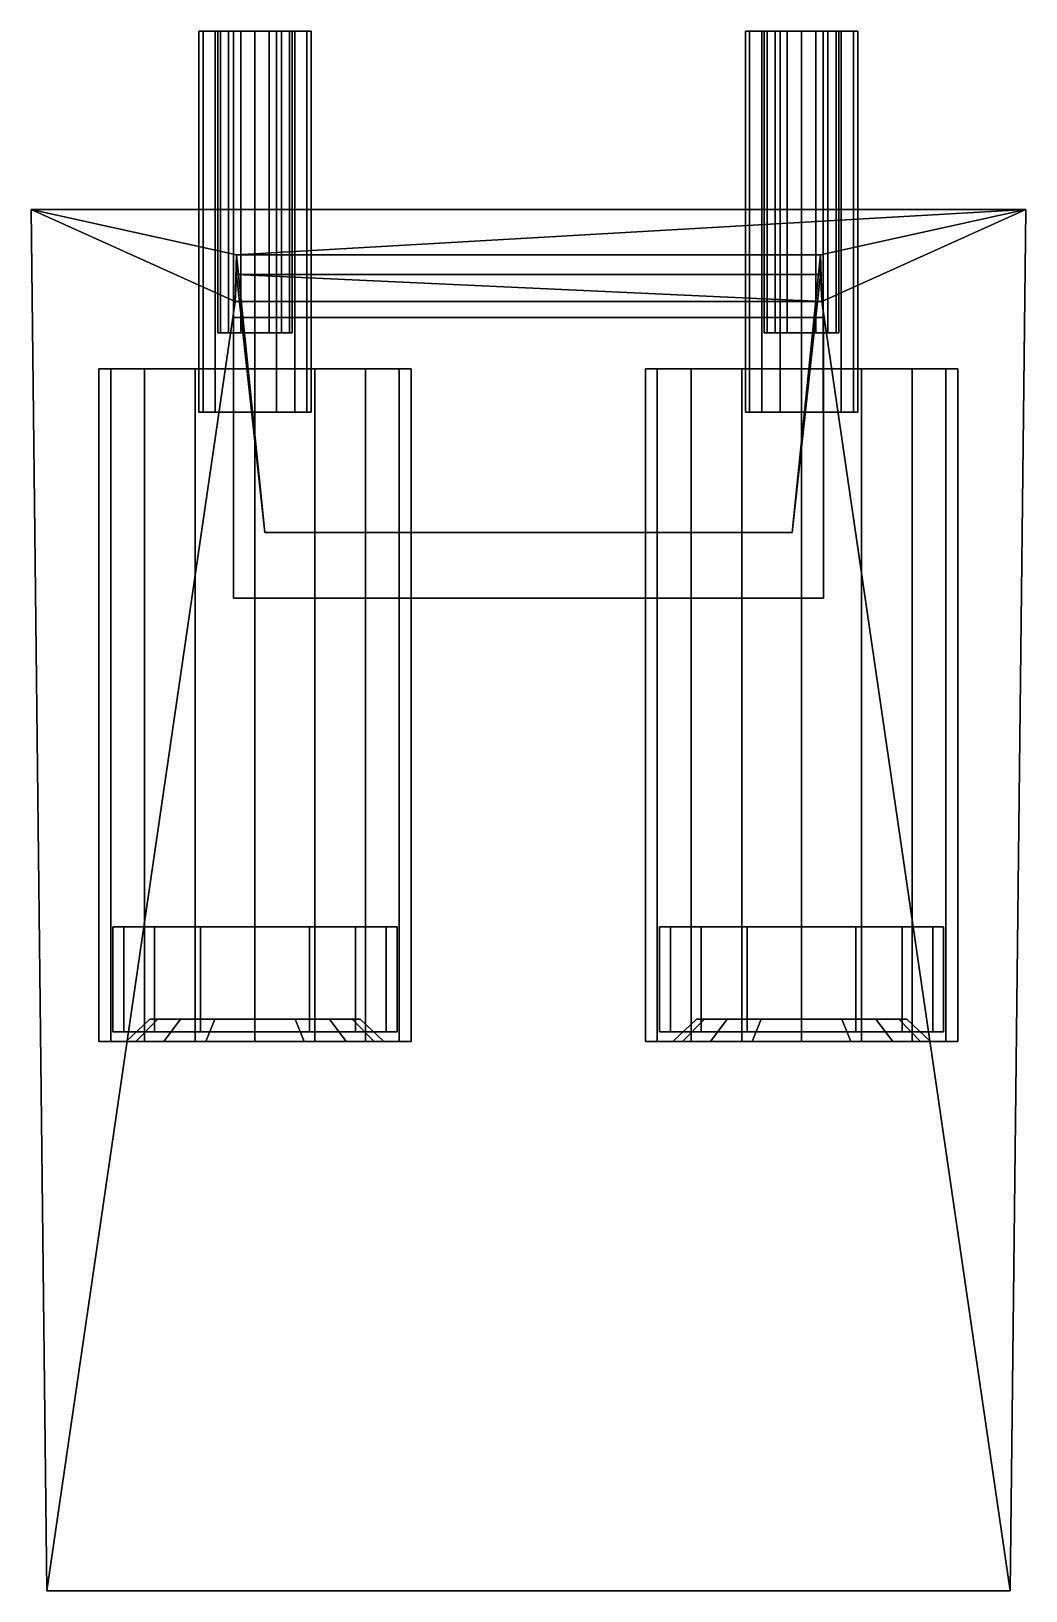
# Model space of a CAD drawing. Extents: x -2.14 to 2.14, y -3.37 to 3.33.
import ezdxf

# ---------------------------------------------------------------- set-up
doc = ezdxf.new("R2010")
doc.units = 0
for name, color, linetype in [('Cube', 15, 'CONTINUOUS'), ('Cylinder1', 15, 'CONTINUOUS'), ('Cylinder1001', 15, 'CONTINUOUS'), ('Cylinder1002', 15, 'CONTINUOUS'), ('Cylinder1003', 15, 'CONTINUOUS'), ('Cylinder1004', 15, 'CONTINUOUS'), ('Cylinder2', 15, 'CONTINUOUS'), ('Cylinder2001', 15, 'CONTINUOUS')]:
    doc.layers.add(name, color=color, linetype=linetype)

msp = doc.modelspace()

# ---------------------------------------------------------------- linework, layer by layer
at = {"layer": 'Cube', "color": 0}
for points in [[(1.268349, 2.102869, 1.264471), (1.268349, 0.894781, 1.264471), (-1.268348, 0.894781, 1.264471), (-1.268348, 2.102868, 1.264471)], [(-1.268348, 2.102868, 0.513833), (1.268349, 2.102868, 0.513833), (1.268349, 2.102869, 1.264471), (-1.268348, 2.102868, 1.264471)], [(-1.268348, 2.102868, 0.513833), (-1.268348, 0.894781, 0.513833), (1.268349, 0.894781, 0.513833), (1.268349, 2.102868, 0.513833)], [(-1.268348, 0.894781, 0.513833), (-1.268348, 2.102868, 0.513833), (-1.268348, 2.102868, 1.264471), (-1.268348, 0.894781, 1.264471)], [(1.268349, 2.102868, 0.513833), (1.268349, 0.894781, 0.513833), (1.268349, 0.894781, 1.264471), (1.268349, 2.102869, 1.264471)], [(1.268349, 0.894781, 0.513833), (-1.268348, 0.894781, 0.513833), (-1.268348, 0.894781, 1.264471), (1.268349, 0.894781, 1.264471)]]:
    msp.add_3dface(points, dxfattribs=at)
at = {"layer": 'Cylinder1', "color": 0}
for points in [[(-2.137595, 2.567243, -1.113158), (-1.254768, 2.371799, 0.533624), (-1.26129, 2.171216, 2.223686)], [(-2.137595, 2.567243, -1.113158), (2.137595, 2.567243, -1.113158), (-1.254768, 2.371799, 0.533624)], [(2.071118, -3.373066, -0.741836), (2.137595, 2.567243, -1.113158), (-2.137595, 2.567243, -1.113158), (-2.071118, -3.373066, -0.741836)], [(2.137595, 2.567243, -1.113158), (1.254536, 2.371799, 0.533624), (-1.254768, 2.371799, 0.533624)], [(2.137595, 2.567243, -1.113158), (1.26129, 2.171216, 2.223695), (1.254536, 2.371799, 0.533624)], [(-1.254768, 2.371799, 0.533624), (-1.254768, 2.287453, 1.244302), (-1.26129, 2.171216, 2.223686)], [(1.254536, 2.371799, 0.533624), (1.26129, 2.171216, 2.223695), (1.254536, 2.287453, 1.244302)], [(-1.254768, 2.287453, 1.244302), (1.26129, 2.171216, 2.223695), (-1.26129, 2.171216, 2.223686)], [(1.254536, 2.287453, 1.244302), (1.26129, 2.171216, 2.223695), (-1.254768, 2.287453, 1.244302)], [(1.26129, 2.171216, 2.223695), (2.071118, -3.373066, -0.741836), (-2.071118, -3.373066, -0.741836), (-1.26129, 2.171216, 2.223686)]]:
    msp.add_3dface(points, dxfattribs=at)
at = {"layer": 'Cylinder1', "color": 1}
for points in [[(-2.137595, 2.567243, -1.113158), (-1.26129, 2.171216, 2.223686), (-2.071118, -3.373066, -0.741836)], [(2.137595, 2.567243, -1.113158), (2.071118, -3.373066, -0.741836), (1.26129, 2.171216, 2.223695)]]:
    msp.add_3dface(points, dxfattribs=at)
at = {"layer": 'Cylinder1', "color": 2}
msp.add_3dface([(1.132926, 1.177681, 0.621768), (-1.132925, 1.177639, 0.621763), (-1.254768, 2.371799, 0.533624), (1.254536, 2.371799, 0.533624)], dxfattribs=at)
at = {"layer": 'Cylinder1', "color": 3}
for points in [[(-1.132925, 1.177639, 0.621763), (-1.132925, 1.177725, 1.156161), (-1.254768, 2.287453, 1.244302), (-1.254768, 2.371799, 0.533624)], [(1.132926, 1.177681, 1.156167), (1.132926, 1.177681, 0.621768), (1.254536, 2.371799, 0.533624), (1.254536, 2.287453, 1.244302)], [(-1.132925, 1.177725, 1.156161), (1.132926, 1.177681, 1.156167), (1.254536, 2.287453, 1.244302), (-1.254768, 2.287453, 1.244302)], [(1.132926, 1.177681, 1.156167), (-1.132925, 1.177725, 1.156161), (-1.132925, 1.177639, 0.621763), (1.132926, 1.177681, 0.621768)]]:
    msp.add_3dface(points, dxfattribs=at)
at = {"layer": 'Cylinder1001', "color": 0}
for points in [[(0.932271, 1.694691, -1.542219), (0.950661, 1.694691, -1.634668), (0.950661, 3.333444, -1.634668), (0.932272, 3.333444, -1.542219)], [(0.950661, 1.694691, -1.449769), (0.932271, 1.694691, -1.542219), (0.932272, 3.333444, -1.542219), (0.950661, 3.333444, -1.449769)], [(0.950661, 1.694691, -1.634668), (1.003029, 1.694691, -1.713043), (1.00303, 3.333444, -1.713043), (0.950661, 3.333444, -1.634668)], [(1.003029, 1.694691, -1.371395), (0.950661, 1.694691, -1.449769), (0.950661, 3.333444, -1.449769), (1.00303, 3.333444, -1.371395)], [(1.003029, 1.694691, -1.713043), (1.081404, 1.694691, -1.765411), (1.081404, 3.333444, -1.765411), (1.00303, 3.333444, -1.713043)], [(1.081404, 1.694691, -1.319026), (1.003029, 1.694691, -1.371395), (1.00303, 3.333444, -1.371395), (1.081404, 3.333444, -1.319026)], [(1.081404, 1.694691, -1.765411), (1.173853, 1.694691, -1.7838), (1.173854, 3.333444, -1.7838), (1.081404, 3.333444, -1.765411)], [(1.173853, 1.694691, -1.300637), (1.081404, 1.694691, -1.319026), (1.081404, 3.333444, -1.319026), (1.173854, 3.333444, -1.300637)], [(1.173853, 1.694691, -1.7838), (1.266302, 1.694691, -1.765411), (1.266303, 3.333444, -1.765411), (1.173854, 3.333444, -1.7838)], [(1.266302, 1.694691, -1.319026), (1.173853, 1.694691, -1.300637), (1.173854, 3.333444, -1.300637), (1.266303, 3.333444, -1.319026)], [(1.266302, 1.694691, -1.765411), (1.344677, 1.694691, -1.713043), (1.344678, 3.333444, -1.713043), (1.266303, 3.333444, -1.765411)], [(1.344677, 1.694691, -1.371395), (1.266302, 1.694691, -1.319026), (1.266303, 3.333444, -1.319026), (1.344678, 3.333444, -1.371395)], [(1.344677, 1.694691, -1.713043), (1.397046, 1.694691, -1.634668), (1.397046, 3.333444, -1.634668), (1.344678, 3.333444, -1.713043)], [(1.397046, 1.694691, -1.449769), (1.344677, 1.694691, -1.371395), (1.344678, 3.333444, -1.371395), (1.397046, 3.333444, -1.449769)], [(1.397046, 1.694691, -1.634668), (1.415435, 1.694691, -1.542219), (1.415435, 3.333444, -1.542219), (1.397046, 3.333444, -1.634668)], [(1.415435, 1.694691, -1.542219), (1.397046, 1.694691, -1.449769), (1.397046, 3.333444, -1.449769), (1.415435, 3.333444, -1.542219)], [(0.932271, 1.694691, -1.542219), (1.415435, 1.694691, -1.542219), (0.950661, 1.694691, -1.634668)], [(1.397046, 1.694691, -1.449769), (1.415435, 1.694691, -1.542219), (0.932271, 1.694691, -1.542219)], [(0.950661, 1.694691, -1.449769), (1.397046, 1.694691, -1.449769), (0.932271, 1.694691, -1.542219)], [(0.950661, 1.694691, -1.634668), (1.397046, 1.694691, -1.634668), (1.003029, 1.694691, -1.713043)], [(1.415435, 1.694691, -1.542219), (1.397046, 1.694691, -1.634668), (0.950661, 1.694691, -1.634668)], [(1.344677, 1.694691, -1.371395), (1.397046, 1.694691, -1.449769), (0.950661, 1.694691, -1.449769)], [(1.003029, 1.694691, -1.371395), (1.344677, 1.694691, -1.371395), (0.950661, 1.694691, -1.449769)], [(1.003029, 1.694691, -1.713043), (1.344677, 1.694691, -1.713043), (1.081404, 1.694691, -1.765411)], [(1.397046, 1.694691, -1.634668), (1.344677, 1.694691, -1.713043), (1.003029, 1.694691, -1.713043)], [(1.266302, 1.694691, -1.319026), (1.344677, 1.694691, -1.371395), (1.003029, 1.694691, -1.371395)], [(1.081404, 1.694691, -1.319026), (1.266302, 1.694691, -1.319026), (1.003029, 1.694691, -1.371395)], [(1.081404, 1.694691, -1.765411), (1.266302, 1.694691, -1.765411), (1.173853, 1.694691, -1.7838)], [(1.344677, 1.694691, -1.713043), (1.266302, 1.694691, -1.765411), (1.081404, 1.694691, -1.765411)], [(1.173853, 1.694691, -1.300637), (1.266302, 1.694691, -1.319026), (1.081404, 1.694691, -1.319026)]]:
    msp.add_3dface(points, dxfattribs=at)
at = {"layer": 'Cylinder1001', "color": 1}
for points in [[(0.932272, 3.333444, -1.542219), (0.950661, 3.333444, -1.634668), (1.025738, 3.333444, -1.60357)], [(1.013534, 3.333444, -1.542219), (0.932272, 3.333444, -1.542219), (1.025738, 3.333444, -1.60357)], [(1.025738, 3.333444, -1.480867), (0.932272, 3.333444, -1.542219), (1.013534, 3.333444, -1.542219)], [(0.950661, 3.333444, -1.449769), (0.932272, 3.333444, -1.542219), (1.025738, 3.333444, -1.480867)], [(0.950661, 3.333444, -1.634668), (1.00303, 3.333444, -1.713043), (1.06049, 3.333444, -1.655582)], [(1.025738, 3.333444, -1.60357), (0.950661, 3.333444, -1.634668), (1.06049, 3.333444, -1.655582)], [(1.06049, 3.333444, -1.428856), (0.950661, 3.333444, -1.449769), (1.025738, 3.333444, -1.480867)], [(1.112502, 3.333444, -1.394103), (0.950661, 3.333444, -1.449769), (1.06049, 3.333444, -1.428856)], [(1.00303, 3.333444, -1.371395), (0.950661, 3.333444, -1.449769), (1.112502, 3.333444, -1.394103)], [(1.344678, 3.333444, -1.371395), (1.00303, 3.333444, -1.371395), (1.173854, 3.333444, -1.381899)], [(1.081404, 3.333444, -1.319026), (1.00303, 3.333444, -1.371395), (1.344678, 3.333444, -1.371395)], [(1.00303, 3.333444, -1.713043), (1.081404, 3.333444, -1.765411), (1.266303, 3.333444, -1.765411)], [(1.344678, 3.333444, -1.713043), (1.00303, 3.333444, -1.713043), (1.266303, 3.333444, -1.765411)], [(1.173854, 3.333444, -1.702538), (1.00303, 3.333444, -1.713043), (1.344678, 3.333444, -1.713043)], [(1.112502, 3.333444, -1.690335), (1.00303, 3.333444, -1.713043), (1.173854, 3.333444, -1.702538)], [(1.06049, 3.333444, -1.655582), (1.00303, 3.333444, -1.713043), (1.112502, 3.333444, -1.690335)], [(1.00303, 3.333444, -1.371395), (1.112502, 3.333444, -1.394103), (1.173854, 3.333444, -1.381899)], [(1.025737, 2.035903, -1.60357), (1.013534, 2.035903, -1.542219), (1.013534, 3.333444, -1.542219), (1.025738, 3.333444, -1.60357)], [(1.013534, 2.035903, -1.542219), (1.025737, 2.035903, -1.480867), (1.025738, 3.333444, -1.480867), (1.013534, 3.333444, -1.542219)], [(1.06049, 2.035903, -1.655582), (1.025737, 2.035903, -1.60357), (1.025738, 3.333444, -1.60357), (1.06049, 3.333444, -1.655582)], [(1.025737, 2.035903, -1.480867), (1.06049, 2.035903, -1.428856), (1.06049, 3.333444, -1.428856), (1.025738, 3.333444, -1.480867)], [(1.112502, 2.035903, -1.690335), (1.06049, 2.035903, -1.655582), (1.06049, 3.333444, -1.655582), (1.112502, 3.333444, -1.690335)], [(1.06049, 2.035903, -1.428856), (1.112502, 2.035903, -1.394103), (1.112502, 3.333444, -1.394103), (1.06049, 3.333444, -1.428856)], [(1.266303, 3.333444, -1.319026), (1.081404, 3.333444, -1.319026), (1.344678, 3.333444, -1.371395)], [(1.173854, 3.333444, -1.300637), (1.081404, 3.333444, -1.319026), (1.266303, 3.333444, -1.319026)], [(1.266303, 3.333444, -1.765411), (1.081404, 3.333444, -1.765411), (1.173854, 3.333444, -1.7838)], [(1.173853, 2.035903, -1.702538), (1.112502, 2.035903, -1.690335), (1.112502, 3.333444, -1.690335), (1.173854, 3.333444, -1.702538)], [(1.112502, 2.035903, -1.394103), (1.173853, 2.035903, -1.381899), (1.173854, 3.333444, -1.381899), (1.112502, 3.333444, -1.394103)], [(1.235205, 2.035903, -1.690335), (1.173853, 2.035903, -1.702538), (1.173854, 3.333444, -1.702538), (1.235205, 3.333444, -1.690335)], [(1.173853, 2.035903, -1.381899), (1.235205, 2.035903, -1.394103), (1.235205, 3.333444, -1.394103), (1.173854, 3.333444, -1.381899)], [(1.235205, 3.333444, -1.690335), (1.173854, 3.333444, -1.702538), (1.344678, 3.333444, -1.713043)], [(1.344678, 3.333444, -1.371395), (1.173854, 3.333444, -1.381899), (1.235205, 3.333444, -1.394103)], [(1.287217, 3.333444, -1.655582), (1.235205, 3.333444, -1.690335), (1.344678, 3.333444, -1.713043)], [(1.235205, 3.333444, -1.394103), (1.287217, 3.333444, -1.428856), (1.397046, 3.333444, -1.449769)], [(1.344678, 3.333444, -1.371395), (1.235205, 3.333444, -1.394103), (1.397046, 3.333444, -1.449769)], [(1.287216, 2.035903, -1.655582), (1.235205, 2.035903, -1.690335), (1.235205, 3.333444, -1.690335), (1.287217, 3.333444, -1.655582)], [(1.235205, 2.035903, -1.394103), (1.287216, 2.035903, -1.428856), (1.287217, 3.333444, -1.428856), (1.235205, 3.333444, -1.394103)], [(1.321969, 2.035903, -1.60357), (1.287216, 2.035903, -1.655582), (1.287217, 3.333444, -1.655582), (1.32197, 3.333444, -1.60357)], [(1.287216, 2.035903, -1.428856), (1.321969, 2.035903, -1.480867), (1.32197, 3.333444, -1.480867), (1.287217, 3.333444, -1.428856)], [(1.397046, 3.333444, -1.634668), (1.287217, 3.333444, -1.655582), (1.344678, 3.333444, -1.713043)], [(1.32197, 3.333444, -1.60357), (1.287217, 3.333444, -1.655582), (1.397046, 3.333444, -1.634668)], [(1.287217, 3.333444, -1.428856), (1.32197, 3.333444, -1.480867), (1.397046, 3.333444, -1.449769)], [(1.334173, 2.035903, -1.542219), (1.321969, 2.035903, -1.60357), (1.32197, 3.333444, -1.60357), (1.334173, 3.333444, -1.542219)], [(1.321969, 2.035903, -1.480867), (1.334173, 2.035903, -1.542219), (1.334173, 3.333444, -1.542219), (1.32197, 3.333444, -1.480867)], [(1.415435, 3.333444, -1.542219), (1.32197, 3.333444, -1.60357), (1.397046, 3.333444, -1.634668)], [(1.334173, 3.333444, -1.542219), (1.32197, 3.333444, -1.60357), (1.415435, 3.333444, -1.542219)], [(1.32197, 3.333444, -1.480867), (1.334173, 3.333444, -1.542219), (1.415435, 3.333444, -1.542219)], [(1.397046, 3.333444, -1.449769), (1.32197, 3.333444, -1.480867), (1.415435, 3.333444, -1.542219)], [(1.013534, 2.035903, -1.542219), (1.025737, 2.035903, -1.60357), (1.334173, 2.035903, -1.542219)], [(1.025737, 2.035903, -1.480867), (1.013534, 2.035903, -1.542219), (1.334173, 2.035903, -1.542219)], [(1.025737, 2.035903, -1.60357), (1.06049, 2.035903, -1.655582), (1.287216, 2.035903, -1.655582)], [(1.321969, 2.035903, -1.60357), (1.025737, 2.035903, -1.60357), (1.287216, 2.035903, -1.655582)], [(1.334173, 2.035903, -1.542219), (1.025737, 2.035903, -1.60357), (1.321969, 2.035903, -1.60357)], [(1.321969, 2.035903, -1.480867), (1.025737, 2.035903, -1.480867), (1.334173, 2.035903, -1.542219)], [(1.06049, 2.035903, -1.428856), (1.025737, 2.035903, -1.480867), (1.321969, 2.035903, -1.480867)], [(1.06049, 2.035903, -1.655582), (1.112502, 2.035903, -1.690335), (1.235205, 2.035903, -1.690335)], [(1.287216, 2.035903, -1.655582), (1.06049, 2.035903, -1.655582), (1.235205, 2.035903, -1.690335)], [(1.287216, 2.035903, -1.428856), (1.06049, 2.035903, -1.428856), (1.321969, 2.035903, -1.480867)], [(1.112502, 2.035903, -1.394103), (1.06049, 2.035903, -1.428856), (1.287216, 2.035903, -1.428856)], [(1.235205, 2.035903, -1.690335), (1.112502, 2.035903, -1.690335), (1.173853, 2.035903, -1.702538)], [(1.235205, 2.035903, -1.394103), (1.112502, 2.035903, -1.394103), (1.287216, 2.035903, -1.428856)], [(1.173853, 2.035903, -1.381899), (1.112502, 2.035903, -1.394103), (1.235205, 2.035903, -1.394103)]]:
    msp.add_3dface(points, dxfattribs=at)
at = {"layer": 'Cylinder1002', "color": 0}
for points in [[(0.563415, -0.517735, -1.552255), (0.563415, -0.969912, -1.552255), (0.609882, -0.969912, -1.78586), (0.609882, -0.517735, -1.78586)], [(0.609882, -0.517735, -1.31865), (0.609882, -0.969912, -1.31865), (0.563415, -0.969912, -1.552255), (0.563415, -0.517735, -1.552255)], [(0.563415, -0.517735, -1.552255), (0.609882, -0.517735, -1.78586), (1.784292, -0.517735, -1.552255)], [(0.609882, -0.517735, -1.31865), (0.563415, -0.517735, -1.552255), (1.784292, -0.517735, -1.552255)], [(0.609882, -0.517735, -1.78586), (0.609882, -0.969912, -1.78586), (0.742208, -0.969912, -1.9839), (0.742208, -0.517735, -1.9839)], [(0.742208, -0.517735, -1.12061), (0.742208, -0.969912, -1.12061), (0.609882, -0.969912, -1.31865), (0.609882, -0.517735, -1.31865)], [(0.609882, -0.517735, -1.78586), (0.742208, -0.517735, -1.9839), (1.605498, -0.517735, -1.9839)], [(1.737825, -0.517735, -1.78586), (0.609882, -0.517735, -1.78586), (1.605498, -0.517735, -1.9839)], [(1.784292, -0.517735, -1.552255), (0.609882, -0.517735, -1.78586), (1.737825, -0.517735, -1.78586)], [(1.737825, -0.517735, -1.31865), (0.609882, -0.517735, -1.31865), (1.784292, -0.517735, -1.552255)], [(0.742208, -0.517735, -1.12061), (0.609882, -0.517735, -1.31865), (1.737825, -0.517735, -1.31865)], [(0.742208, -0.517735, -1.9839), (0.742208, -0.969912, -1.9839), (0.940249, -0.969912, -2.116226), (0.940249, -0.517735, -2.116226)], [(0.940249, -0.517735, -0.988284), (0.940249, -0.969912, -0.988284), (0.742208, -0.969912, -1.12061), (0.742208, -0.517735, -1.12061)], [(0.742208, -0.517735, -1.9839), (0.940249, -0.517735, -2.116226), (1.407458, -0.517735, -2.116226)], [(1.605498, -0.517735, -1.9839), (0.742208, -0.517735, -1.9839), (1.407458, -0.517735, -2.116226)], [(1.605498, -0.517735, -1.12061), (0.742208, -0.517735, -1.12061), (1.737825, -0.517735, -1.31865)], [(0.940249, -0.517735, -0.988284), (0.742208, -0.517735, -1.12061), (1.605498, -0.517735, -1.12061)], [(0.940249, -0.517735, -2.116226), (0.940249, -0.969912, -2.116226), (1.173853, -0.969912, -2.162693), (1.173853, -0.517735, -2.162693)], [(1.173853, -0.517735, -0.941817), (1.173853, -0.969912, -0.941817), (0.940249, -0.969912, -0.988284), (0.940249, -0.517735, -0.988284)], [(1.407458, -0.517735, -2.116226), (0.940249, -0.517735, -2.116226), (1.173853, -0.517735, -2.162693)], [(1.407458, -0.517735, -0.988284), (0.940249, -0.517735, -0.988284), (1.605498, -0.517735, -1.12061)], [(1.173853, -0.517735, -0.941817), (0.940249, -0.517735, -0.988284), (1.407458, -0.517735, -0.988284)], [(1.173853, -0.517735, -2.162693), (1.173853, -0.969912, -2.162693), (1.407458, -0.969912, -2.116226), (1.407458, -0.517735, -2.116226)], [(1.407458, -0.517735, -0.988284), (1.407458, -0.969912, -0.988284), (1.173853, -0.969912, -0.941817), (1.173853, -0.517735, -0.941817)], [(1.407458, -0.517735, -2.116226), (1.407458, -0.969912, -2.116226), (1.605498, -0.969912, -1.9839), (1.605498, -0.517735, -1.9839)], [(1.605498, -0.517735, -1.12061), (1.605498, -0.969912, -1.12061), (1.407458, -0.969912, -0.988284), (1.407458, -0.517735, -0.988284)], [(1.605498, -0.517735, -1.9839), (1.605498, -0.969912, -1.9839), (1.737825, -0.969912, -1.78586), (1.737825, -0.517735, -1.78586)], [(1.737825, -0.517735, -1.31865), (1.737825, -0.969912, -1.31865), (1.605498, -0.969912, -1.12061), (1.605498, -0.517735, -1.12061)], [(1.737825, -0.517735, -1.78586), (1.737825, -0.969912, -1.78586), (1.784292, -0.969912, -1.552255), (1.784292, -0.517735, -1.552255)], [(1.784292, -0.517735, -1.552255), (1.784292, -0.969912, -1.552255), (1.737825, -0.969912, -1.31865), (1.737825, -0.517735, -1.31865)]]:
    msp.add_3dface(points, dxfattribs=at)
at = {"layer": 'Cylinder1002', "color": 1}
for points in [[(0.563415, -0.969912, -1.552255), (1.784292, -0.969912, -1.552255), (0.609882, -0.969912, -1.78586)], [(1.737825, -0.969912, -1.31865), (1.784292, -0.969912, -1.552255), (0.563415, -0.969912, -1.552255)], [(0.609882, -0.969912, -1.31865), (1.737825, -0.969912, -1.31865), (0.563415, -0.969912, -1.552255)], [(0.609882, -0.969912, -1.78586), (1.737825, -0.969912, -1.78586), (0.742208, -0.969912, -1.9839)], [(1.784292, -0.969912, -1.552255), (1.737825, -0.969912, -1.78586), (0.609882, -0.969912, -1.78586)], [(1.605498, -0.969912, -1.12061), (1.737825, -0.969912, -1.31865), (0.609882, -0.969912, -1.31865)], [(0.742208, -0.969912, -1.12061), (1.605498, -0.969912, -1.12061), (0.609882, -0.969912, -1.31865)], [(0.742208, -0.969912, -1.9839), (1.605498, -0.969912, -1.9839), (0.940249, -0.969912, -2.116226)], [(1.737825, -0.969912, -1.78586), (1.605498, -0.969912, -1.9839), (0.742208, -0.969912, -1.9839)], [(1.407458, -0.969912, -0.988284), (1.605498, -0.969912, -1.12061), (0.742208, -0.969912, -1.12061)], [(0.940249, -0.969912, -0.988284), (1.407458, -0.969912, -0.988284), (0.742208, -0.969912, -1.12061)], [(0.940249, -0.969912, -2.116226), (1.407458, -0.969912, -2.116226), (1.173853, -0.969912, -2.162693)], [(1.605498, -0.969912, -1.9839), (1.407458, -0.969912, -2.116226), (0.940249, -0.969912, -2.116226)], [(1.173853, -0.969912, -0.941817), (1.407458, -0.969912, -0.988284), (0.940249, -0.969912, -0.988284)]]:
    msp.add_3dface(points, dxfattribs=at)
at = {"layer": 'Cylinder1003', "color": 0}
for points in [[(-1.417241, 1.694691, -1.542219), (-1.398851, 1.694691, -1.634668), (-1.398851, 3.333444, -1.634668), (-1.41724, 3.333444, -1.542219)], [(-1.398851, 1.694691, -1.449769), (-1.417241, 1.694691, -1.542219), (-1.41724, 3.333444, -1.542219), (-1.398851, 3.333444, -1.449769)], [(-1.398851, 1.694691, -1.634668), (-1.346483, 1.694691, -1.713043), (-1.346482, 3.333444, -1.713043), (-1.398851, 3.333444, -1.634668)], [(-1.346483, 1.694691, -1.371395), (-1.398851, 1.694691, -1.449769), (-1.398851, 3.333444, -1.449769), (-1.346482, 3.333444, -1.371395)], [(-1.346483, 1.694691, -1.713043), (-1.268108, 1.694691, -1.765411), (-1.268108, 3.333444, -1.765411), (-1.346482, 3.333444, -1.713043)], [(-1.268108, 1.694691, -1.319026), (-1.346483, 1.694691, -1.371395), (-1.346482, 3.333444, -1.371395), (-1.268108, 3.333444, -1.319026)], [(-1.268108, 1.694691, -1.765411), (-1.175659, 1.694691, -1.7838), (-1.175658, 3.333444, -1.7838), (-1.268108, 3.333444, -1.765411)], [(-1.175659, 1.694691, -1.300637), (-1.268108, 1.694691, -1.319026), (-1.268108, 3.333444, -1.319026), (-1.175658, 3.333444, -1.300637)], [(-1.175659, 1.694691, -1.7838), (-1.08321, 1.694691, -1.765411), (-1.083209, 3.333444, -1.765411), (-1.175658, 3.333444, -1.7838)], [(-1.08321, 1.694691, -1.319026), (-1.175659, 1.694691, -1.300637), (-1.175658, 3.333444, -1.300637), (-1.083209, 3.333444, -1.319026)], [(-1.08321, 1.694691, -1.765411), (-1.004835, 1.694691, -1.713043), (-1.004834, 3.333444, -1.713043), (-1.083209, 3.333444, -1.765411)], [(-1.004835, 1.694691, -1.371395), (-1.08321, 1.694691, -1.319026), (-1.083209, 3.333444, -1.319026), (-1.004834, 3.333444, -1.371395)], [(-1.004835, 1.694691, -1.713043), (-0.952466, 1.694691, -1.634668), (-0.952466, 3.333444, -1.634668), (-1.004834, 3.333444, -1.713043)], [(-0.952466, 1.694691, -1.449769), (-1.004835, 1.694691, -1.371395), (-1.004834, 3.333444, -1.371395), (-0.952466, 3.333444, -1.449769)], [(-0.952466, 1.694691, -1.634668), (-0.934077, 1.694691, -1.542219), (-0.934077, 3.333444, -1.542219), (-0.952466, 3.333444, -1.634668)], [(-0.934077, 1.694691, -1.542219), (-0.952466, 1.694691, -1.449769), (-0.952466, 3.333444, -1.449769), (-0.934077, 3.333444, -1.542219)], [(-1.417241, 1.694691, -1.542219), (-0.934077, 1.694691, -1.542219), (-1.398851, 1.694691, -1.634668)], [(-0.952466, 1.694691, -1.449769), (-0.934077, 1.694691, -1.542219), (-1.417241, 1.694691, -1.542219)], [(-1.398851, 1.694691, -1.449769), (-0.952466, 1.694691, -1.449769), (-1.417241, 1.694691, -1.542219)], [(-1.398851, 1.694691, -1.634668), (-0.952466, 1.694691, -1.634668), (-1.346483, 1.694691, -1.713043)], [(-0.934077, 1.694691, -1.542219), (-0.952466, 1.694691, -1.634668), (-1.398851, 1.694691, -1.634668)], [(-1.004835, 1.694691, -1.371395), (-0.952466, 1.694691, -1.449769), (-1.398851, 1.694691, -1.449769)], [(-1.346483, 1.694691, -1.371395), (-1.004835, 1.694691, -1.371395), (-1.398851, 1.694691, -1.449769)], [(-1.346483, 1.694691, -1.713043), (-1.004835, 1.694691, -1.713043), (-1.268108, 1.694691, -1.765411)], [(-0.952466, 1.694691, -1.634668), (-1.004835, 1.694691, -1.713043), (-1.346483, 1.694691, -1.713043)], [(-1.08321, 1.694691, -1.319026), (-1.004835, 1.694691, -1.371395), (-1.346483, 1.694691, -1.371395)], [(-1.268108, 1.694691, -1.319026), (-1.08321, 1.694691, -1.319026), (-1.346483, 1.694691, -1.371395)], [(-1.268108, 1.694691, -1.765411), (-1.08321, 1.694691, -1.765411), (-1.175659, 1.694691, -1.7838)], [(-1.004835, 1.694691, -1.713043), (-1.08321, 1.694691, -1.765411), (-1.268108, 1.694691, -1.765411)], [(-1.175659, 1.694691, -1.300637), (-1.08321, 1.694691, -1.319026), (-1.268108, 1.694691, -1.319026)]]:
    msp.add_3dface(points, dxfattribs=at)
at = {"layer": 'Cylinder1003', "color": 1}
for points in [[(-1.41724, 3.333444, -1.542219), (-1.398851, 3.333444, -1.634668), (-1.323774, 3.333444, -1.60357)], [(-1.335978, 3.333444, -1.542219), (-1.41724, 3.333444, -1.542219), (-1.323774, 3.333444, -1.60357)], [(-1.323774, 3.333444, -1.480867), (-1.41724, 3.333444, -1.542219), (-1.335978, 3.333444, -1.542219)], [(-1.398851, 3.333444, -1.449769), (-1.41724, 3.333444, -1.542219), (-1.323774, 3.333444, -1.480867)], [(-1.398851, 3.333444, -1.634668), (-1.346482, 3.333444, -1.713043), (-1.289021, 3.333444, -1.655582)], [(-1.323774, 3.333444, -1.60357), (-1.398851, 3.333444, -1.634668), (-1.289021, 3.333444, -1.655582)], [(-1.289021, 3.333444, -1.428856), (-1.398851, 3.333444, -1.449769), (-1.323774, 3.333444, -1.480867)], [(-1.23701, 3.333444, -1.394103), (-1.398851, 3.333444, -1.449769), (-1.289021, 3.333444, -1.428856)], [(-1.346482, 3.333444, -1.371395), (-1.398851, 3.333444, -1.449769), (-1.23701, 3.333444, -1.394103)], [(-1.004834, 3.333444, -1.371395), (-1.346482, 3.333444, -1.371395), (-1.175658, 3.333444, -1.381899)], [(-1.268108, 3.333444, -1.319026), (-1.346482, 3.333444, -1.371395), (-1.004834, 3.333444, -1.371395)], [(-1.346482, 3.333444, -1.713043), (-1.268108, 3.333444, -1.765411), (-1.083209, 3.333444, -1.765411)], [(-1.004834, 3.333444, -1.713043), (-1.346482, 3.333444, -1.713043), (-1.083209, 3.333444, -1.765411)], [(-1.175658, 3.333444, -1.702538), (-1.346482, 3.333444, -1.713043), (-1.004834, 3.333444, -1.713043)], [(-1.23701, 3.333444, -1.690335), (-1.346482, 3.333444, -1.713043), (-1.175658, 3.333444, -1.702538)], [(-1.289021, 3.333444, -1.655582), (-1.346482, 3.333444, -1.713043), (-1.23701, 3.333444, -1.690335)], [(-1.346482, 3.333444, -1.371395), (-1.23701, 3.333444, -1.394103), (-1.175658, 3.333444, -1.381899)], [(-1.323775, 2.035903, -1.60357), (-1.335978, 2.035903, -1.542219), (-1.335978, 3.333444, -1.542219), (-1.323774, 3.333444, -1.60357)], [(-1.335978, 2.035903, -1.542219), (-1.323775, 2.035903, -1.480867), (-1.323774, 3.333444, -1.480867), (-1.335978, 3.333444, -1.542219)], [(-1.289022, 2.035903, -1.655582), (-1.323775, 2.035903, -1.60357), (-1.323774, 3.333444, -1.60357), (-1.289021, 3.333444, -1.655582)], [(-1.323775, 2.035903, -1.480867), (-1.289022, 2.035903, -1.428856), (-1.289021, 3.333444, -1.428856), (-1.323774, 3.333444, -1.480867)], [(-1.23701, 2.035903, -1.690335), (-1.289022, 2.035903, -1.655582), (-1.289021, 3.333444, -1.655582), (-1.23701, 3.333444, -1.690335)], [(-1.289022, 2.035903, -1.428856), (-1.23701, 2.035903, -1.394103), (-1.23701, 3.333444, -1.394103), (-1.289021, 3.333444, -1.428856)], [(-1.083209, 3.333444, -1.319026), (-1.268108, 3.333444, -1.319026), (-1.004834, 3.333444, -1.371395)], [(-1.175658, 3.333444, -1.300637), (-1.268108, 3.333444, -1.319026), (-1.083209, 3.333444, -1.319026)], [(-1.083209, 3.333444, -1.765411), (-1.268108, 3.333444, -1.765411), (-1.175658, 3.333444, -1.7838)], [(-1.175659, 2.035903, -1.702538), (-1.23701, 2.035903, -1.690335), (-1.23701, 3.333444, -1.690335), (-1.175658, 3.333444, -1.702538)], [(-1.23701, 2.035903, -1.394103), (-1.175659, 2.035903, -1.381899), (-1.175658, 3.333444, -1.381899), (-1.23701, 3.333444, -1.394103)], [(-1.114307, 2.035903, -1.690335), (-1.175659, 2.035903, -1.702538), (-1.175658, 3.333444, -1.702538), (-1.114307, 3.333444, -1.690335)], [(-1.175659, 2.035903, -1.381899), (-1.114307, 2.035903, -1.394103), (-1.114307, 3.333444, -1.394103), (-1.175658, 3.333444, -1.381899)], [(-1.114307, 3.333444, -1.690335), (-1.175658, 3.333444, -1.702538), (-1.004834, 3.333444, -1.713043)], [(-1.004834, 3.333444, -1.371395), (-1.175658, 3.333444, -1.381899), (-1.114307, 3.333444, -1.394103)], [(-1.062295, 3.333444, -1.655582), (-1.114307, 3.333444, -1.690335), (-1.004834, 3.333444, -1.713043)], [(-1.114307, 3.333444, -1.394103), (-1.062295, 3.333444, -1.428856), (-0.952466, 3.333444, -1.449769)], [(-1.004834, 3.333444, -1.371395), (-1.114307, 3.333444, -1.394103), (-0.952466, 3.333444, -1.449769)], [(-1.062296, 2.035903, -1.655582), (-1.114307, 2.035903, -1.690335), (-1.114307, 3.333444, -1.690335), (-1.062295, 3.333444, -1.655582)], [(-1.114307, 2.035903, -1.394103), (-1.062296, 2.035903, -1.428856), (-1.062295, 3.333444, -1.428856), (-1.114307, 3.333444, -1.394103)], [(-1.027543, 2.035903, -1.60357), (-1.062296, 2.035903, -1.655582), (-1.062295, 3.333444, -1.655582), (-1.027542, 3.333444, -1.60357)], [(-1.062296, 2.035903, -1.428856), (-1.027543, 2.035903, -1.480867), (-1.027542, 3.333444, -1.480867), (-1.062295, 3.333444, -1.428856)], [(-0.952466, 3.333444, -1.634668), (-1.062295, 3.333444, -1.655582), (-1.004834, 3.333444, -1.713043)], [(-1.027542, 3.333444, -1.60357), (-1.062295, 3.333444, -1.655582), (-0.952466, 3.333444, -1.634668)], [(-1.062295, 3.333444, -1.428856), (-1.027542, 3.333444, -1.480867), (-0.952466, 3.333444, -1.449769)], [(-1.015339, 2.035903, -1.542219), (-1.027543, 2.035903, -1.60357), (-1.027542, 3.333444, -1.60357), (-1.015339, 3.333444, -1.542219)], [(-1.027543, 2.035903, -1.480867), (-1.015339, 2.035903, -1.542219), (-1.015339, 3.333444, -1.542219), (-1.027542, 3.333444, -1.480867)], [(-0.934077, 3.333444, -1.542219), (-1.027542, 3.333444, -1.60357), (-0.952466, 3.333444, -1.634668)], [(-1.015339, 3.333444, -1.542219), (-1.027542, 3.333444, -1.60357), (-0.934077, 3.333444, -1.542219)], [(-1.027542, 3.333444, -1.480867), (-1.015339, 3.333444, -1.542219), (-0.934077, 3.333444, -1.542219)], [(-0.952466, 3.333444, -1.449769), (-1.027542, 3.333444, -1.480867), (-0.934077, 3.333444, -1.542219)], [(-1.335978, 2.035903, -1.542219), (-1.323775, 2.035903, -1.60357), (-1.015339, 2.035903, -1.542219)], [(-1.323775, 2.035903, -1.480867), (-1.335978, 2.035903, -1.542219), (-1.015339, 2.035903, -1.542219)], [(-1.323775, 2.035903, -1.60357), (-1.289022, 2.035903, -1.655582), (-1.062296, 2.035903, -1.655582)], [(-1.027543, 2.035903, -1.60357), (-1.323775, 2.035903, -1.60357), (-1.062296, 2.035903, -1.655582)], [(-1.015339, 2.035903, -1.542219), (-1.323775, 2.035903, -1.60357), (-1.027543, 2.035903, -1.60357)], [(-1.027543, 2.035903, -1.480867), (-1.323775, 2.035903, -1.480867), (-1.015339, 2.035903, -1.542219)], [(-1.289022, 2.035903, -1.428856), (-1.323775, 2.035903, -1.480867), (-1.027543, 2.035903, -1.480867)], [(-1.289022, 2.035903, -1.655582), (-1.23701, 2.035903, -1.690335), (-1.114307, 2.035903, -1.690335)], [(-1.062296, 2.035903, -1.655582), (-1.289022, 2.035903, -1.655582), (-1.114307, 2.035903, -1.690335)], [(-1.062296, 2.035903, -1.428856), (-1.289022, 2.035903, -1.428856), (-1.027543, 2.035903, -1.480867)], [(-1.23701, 2.035903, -1.394103), (-1.289022, 2.035903, -1.428856), (-1.062296, 2.035903, -1.428856)], [(-1.114307, 2.035903, -1.690335), (-1.23701, 2.035903, -1.690335), (-1.175659, 2.035903, -1.702538)], [(-1.114307, 2.035903, -1.394103), (-1.23701, 2.035903, -1.394103), (-1.062296, 2.035903, -1.428856)], [(-1.175659, 2.035903, -1.381899), (-1.23701, 2.035903, -1.394103), (-1.114307, 2.035903, -1.394103)]]:
    msp.add_3dface(points, dxfattribs=at)
at = {"layer": 'Cylinder1004', "color": 0}
for points in [[(-1.786098, -0.517735, -1.552255), (-1.786098, -0.969912, -1.552255), (-1.739631, -0.969912, -1.785859), (-1.739631, -0.517735, -1.785859)], [(-1.739631, -0.517735, -1.31865), (-1.739631, -0.969912, -1.31865), (-1.786098, -0.969912, -1.552255), (-1.786098, -0.517735, -1.552255)], [(-1.786098, -0.517735, -1.552255), (-1.739631, -0.517735, -1.785859), (-0.565221, -0.517735, -1.552255)], [(-1.739631, -0.517735, -1.31865), (-1.786098, -0.517735, -1.552255), (-0.565221, -0.517735, -1.552255)], [(-1.739631, -0.517735, -1.785859), (-1.739631, -0.969912, -1.785859), (-1.607304, -0.969912, -1.9839), (-1.607304, -0.517735, -1.9839)], [(-1.607304, -0.517735, -1.12061), (-1.607304, -0.969912, -1.12061), (-1.739631, -0.969912, -1.31865), (-1.739631, -0.517735, -1.31865)], [(-1.739631, -0.517735, -1.785859), (-1.607304, -0.517735, -1.9839), (-0.744014, -0.517735, -1.9839)], [(-0.611688, -0.517735, -1.785859), (-1.739631, -0.517735, -1.785859), (-0.744014, -0.517735, -1.9839)], [(-0.565221, -0.517735, -1.552255), (-1.739631, -0.517735, -1.785859), (-0.611688, -0.517735, -1.785859)], [(-0.611688, -0.517735, -1.31865), (-1.739631, -0.517735, -1.31865), (-0.565221, -0.517735, -1.552255)], [(-1.607304, -0.517735, -1.12061), (-1.739631, -0.517735, -1.31865), (-0.611688, -0.517735, -1.31865)], [(-1.607304, -0.517735, -1.9839), (-1.607304, -0.969912, -1.9839), (-1.409264, -0.969912, -2.116226), (-1.409264, -0.517735, -2.116226)], [(-1.409264, -0.517735, -0.988283), (-1.409264, -0.969912, -0.988283), (-1.607304, -0.969912, -1.12061), (-1.607304, -0.517735, -1.12061)], [(-1.607304, -0.517735, -1.9839), (-1.409264, -0.517735, -2.116226), (-0.942055, -0.517735, -2.116226)], [(-0.744014, -0.517735, -1.9839), (-1.607304, -0.517735, -1.9839), (-0.942055, -0.517735, -2.116226)], [(-0.744014, -0.517735, -1.12061), (-1.607304, -0.517735, -1.12061), (-0.611688, -0.517735, -1.31865)], [(-1.409264, -0.517735, -0.988283), (-1.607304, -0.517735, -1.12061), (-0.744014, -0.517735, -1.12061)], [(-1.409264, -0.517735, -2.116226), (-1.409264, -0.969912, -2.116226), (-1.175659, -0.969912, -2.162693), (-1.175659, -0.517735, -2.162693)], [(-1.175659, -0.517735, -0.941817), (-1.175659, -0.969912, -0.941817), (-1.409264, -0.969912, -0.988283), (-1.409264, -0.517735, -0.988283)], [(-0.942055, -0.517735, -2.116226), (-1.409264, -0.517735, -2.116226), (-1.175659, -0.517735, -2.162693)], [(-0.942055, -0.517735, -0.988283), (-1.409264, -0.517735, -0.988283), (-0.744014, -0.517735, -1.12061)], [(-1.175659, -0.517735, -0.941817), (-1.409264, -0.517735, -0.988283), (-0.942055, -0.517735, -0.988283)], [(-1.175659, -0.517735, -2.162693), (-1.175659, -0.969912, -2.162693), (-0.942055, -0.969912, -2.116226), (-0.942055, -0.517735, -2.116226)], [(-0.942055, -0.517735, -0.988283), (-0.942055, -0.969912, -0.988283), (-1.175659, -0.969912, -0.941817), (-1.175659, -0.517735, -0.941817)], [(-0.942055, -0.517735, -2.116226), (-0.942055, -0.969912, -2.116226), (-0.744014, -0.969912, -1.9839), (-0.744014, -0.517735, -1.9839)], [(-0.744014, -0.517735, -1.12061), (-0.744014, -0.969912, -1.12061), (-0.942055, -0.969912, -0.988283), (-0.942055, -0.517735, -0.988283)], [(-0.744014, -0.517735, -1.9839), (-0.744014, -0.969912, -1.9839), (-0.611688, -0.969912, -1.785859), (-0.611688, -0.517735, -1.785859)], [(-0.611688, -0.517735, -1.31865), (-0.611688, -0.969912, -1.31865), (-0.744014, -0.969912, -1.12061), (-0.744014, -0.517735, -1.12061)], [(-0.611688, -0.517735, -1.785859), (-0.611688, -0.969912, -1.785859), (-0.565221, -0.969912, -1.552255), (-0.565221, -0.517735, -1.552255)], [(-0.565221, -0.517735, -1.552255), (-0.565221, -0.969912, -1.552255), (-0.611688, -0.969912, -1.31865), (-0.611688, -0.517735, -1.31865)]]:
    msp.add_3dface(points, dxfattribs=at)
at = {"layer": 'Cylinder1004', "color": 1}
for points in [[(-1.786098, -0.969912, -1.552255), (-0.565221, -0.969912, -1.552255), (-1.739631, -0.969912, -1.785859)], [(-0.611688, -0.969912, -1.31865), (-0.565221, -0.969912, -1.552255), (-1.786098, -0.969912, -1.552255)], [(-1.739631, -0.969912, -1.31865), (-0.611688, -0.969912, -1.31865), (-1.786098, -0.969912, -1.552255)], [(-1.739631, -0.969912, -1.785859), (-0.611688, -0.969912, -1.785859), (-1.607304, -0.969912, -1.9839)], [(-0.565221, -0.969912, -1.552255), (-0.611688, -0.969912, -1.785859), (-1.739631, -0.969912, -1.785859)], [(-0.744014, -0.969912, -1.12061), (-0.611688, -0.969912, -1.31865), (-1.739631, -0.969912, -1.31865)], [(-1.607304, -0.969912, -1.12061), (-0.744014, -0.969912, -1.12061), (-1.739631, -0.969912, -1.31865)], [(-1.607304, -0.969912, -1.9839), (-0.744014, -0.969912, -1.9839), (-1.409264, -0.969912, -2.116226)], [(-0.611688, -0.969912, -1.785859), (-0.744014, -0.969912, -1.9839), (-1.607304, -0.969912, -1.9839)], [(-0.942055, -0.969912, -0.988283), (-0.744014, -0.969912, -1.12061), (-1.607304, -0.969912, -1.12061)], [(-1.409264, -0.969912, -0.988283), (-0.942055, -0.969912, -0.988283), (-1.607304, -0.969912, -1.12061)], [(-1.409264, -0.969912, -2.116226), (-0.942055, -0.969912, -2.116226), (-1.175659, -0.969912, -2.162693)], [(-0.744014, -0.969912, -1.9839), (-0.942055, -0.969912, -2.116226), (-1.409264, -0.969912, -2.116226)], [(-1.175659, -0.969912, -0.941817), (-0.942055, -0.969912, -0.988283), (-1.409264, -0.969912, -0.988283)]]:
    msp.add_3dface(points, dxfattribs=at)
at = {"layer": 'Cylinder2', "color": 0}
for points in [[(0.502413, -1.010271, -1.552255), (0.553523, -1.010271, -1.809204), (0.553524, 1.880911, -1.809204), (0.502414, 1.880911, -1.552255)], [(0.553523, -1.010271, -1.295306), (0.502413, -1.010271, -1.552255), (0.502414, 1.880911, -1.552255), (0.553524, 1.880911, -1.295306)], [(0.553523, -1.010271, -1.809204), (0.699073, -1.010271, -2.027035), (0.699074, 1.880911, -2.027035), (0.553524, 1.880911, -1.809204)], [(0.699073, -1.010271, -1.077475), (0.553523, -1.010271, -1.295306), (0.553524, 1.880911, -1.295306), (0.699074, 1.880911, -1.077475)], [(0.699073, -1.010271, -2.027035), (0.916904, -1.010271, -2.172585), (0.916905, 1.880911, -2.172585), (0.699074, 1.880911, -2.027035)], [(0.916904, -1.010271, -0.931925), (0.699073, -1.010271, -1.077475), (0.699074, 1.880911, -1.077475), (0.916905, 1.880911, -0.931925)], [(1.173853, -1.010271, -0.880814), (0.916904, -1.010271, -0.931925), (0.916905, 1.880911, -0.931925), (1.173854, 1.880912, -0.880814)], [(0.916904, -1.010271, -2.172585), (1.173853, -1.010271, -2.223695), (1.173854, 1.880911, -2.223695), (0.916905, 1.880911, -2.172585)], [(1.173853, -1.010271, -2.223695), (1.430802, -1.010271, -2.172585), (1.430803, 1.880912, -2.172585), (1.173854, 1.880911, -2.223695)], [(1.430802, -1.010271, -0.931925), (1.173853, -1.010271, -0.880814), (1.173854, 1.880912, -0.880814), (1.430803, 1.880912, -0.931925)], [(1.430802, -1.010271, -2.172585), (1.648633, -1.010271, -2.027035), (1.648633, 1.880912, -2.027035), (1.430803, 1.880912, -2.172585)], [(1.648633, -1.010271, -1.077475), (1.430802, -1.010271, -0.931925), (1.430803, 1.880912, -0.931925), (1.648633, 1.880912, -1.077475)], [(1.648633, -1.010271, -2.027035), (1.794183, -1.010271, -1.809204), (1.794183, 1.880912, -1.809204), (1.648633, 1.880912, -2.027035)], [(1.794183, -1.010271, -1.295306), (1.648633, -1.010271, -1.077475), (1.648633, 1.880912, -1.077475), (1.794183, 1.880912, -1.295306)], [(1.794183, -1.010271, -1.809204), (1.845293, -1.010271, -1.552255), (1.845294, 1.880912, -1.552255), (1.794183, 1.880912, -1.809204)], [(1.845293, -1.010271, -1.552255), (1.794183, -1.010271, -1.295306), (1.794183, 1.880912, -1.295306), (1.845294, 1.880912, -1.552255)]]:
    msp.add_3dface(points, dxfattribs=at)
at = {"layer": 'Cylinder2', "color": 2}
for points in [[(0.502414, 1.880911, -1.552255), (0.553524, 1.880911, -1.809204), (1.845294, 1.880912, -1.552255)], [(0.553524, 1.880911, -1.295306), (0.502414, 1.880911, -1.552255), (1.845294, 1.880912, -1.552255)], [(0.553524, 1.880911, -1.809204), (0.699074, 1.880911, -2.027035), (1.648633, 1.880912, -2.027035)], [(1.794183, 1.880912, -1.809204), (0.553524, 1.880911, -1.809204), (1.648633, 1.880912, -2.027035)], [(1.845294, 1.880912, -1.552255), (0.553524, 1.880911, -1.809204), (1.794183, 1.880912, -1.809204)], [(1.794183, 1.880912, -1.295306), (0.553524, 1.880911, -1.295306), (1.845294, 1.880912, -1.552255)], [(0.699074, 1.880911, -1.077475), (0.553524, 1.880911, -1.295306), (1.794183, 1.880912, -1.295306)], [(0.699074, 1.880911, -2.027035), (0.916905, 1.880911, -2.172585), (1.430803, 1.880912, -2.172585)], [(1.648633, 1.880912, -2.027035), (0.699074, 1.880911, -2.027035), (1.430803, 1.880912, -2.172585)], [(1.648633, 1.880912, -1.077475), (0.699074, 1.880911, -1.077475), (1.794183, 1.880912, -1.295306)], [(0.916905, 1.880911, -0.931925), (0.699074, 1.880911, -1.077475), (1.648633, 1.880912, -1.077475)], [(1.430803, 1.880912, -2.172585), (0.916905, 1.880911, -2.172585), (1.173854, 1.880911, -2.223695)], [(1.430803, 1.880912, -0.931925), (0.916905, 1.880911, -0.931925), (1.648633, 1.880912, -1.077475)], [(1.173854, 1.880912, -0.880814), (0.916905, 1.880911, -0.931925), (1.430803, 1.880912, -0.931925)]]:
    msp.add_3dface(points, dxfattribs=at)
at = {"layer": 'Cylinder2', "color": 1}
for points in [[(0.756095, -0.914757, -1.379215), (0.721676, -0.914757, -1.552255), (0.620103, -1.010271, -1.552255), (0.662254, -1.010271, -1.340344)], [(0.721676, -0.914757, -1.552255), (0.756095, -0.914757, -1.725295), (0.662254, -1.010271, -1.764166), (0.620103, -1.010271, -1.552255)], [(0.854115, -0.914757, -1.232519), (0.756095, -0.914757, -1.379215), (0.662254, -1.010271, -1.340344), (0.782292, -1.010271, -1.160695)], [(0.756095, -0.914757, -1.725295), (0.854115, -0.914757, -1.871992), (0.782292, -1.010271, -1.943815), (0.662254, -1.010271, -1.764166)], [(0.721676, -0.914757, -1.552255), (1.626031, -0.914757, -1.552255), (0.756095, -0.914757, -1.725295)], [(1.591611, -0.914757, -1.379215), (1.626031, -0.914757, -1.552255), (0.721676, -0.914757, -1.552255)], [(0.756095, -0.914757, -1.379215), (1.591611, -0.914757, -1.379215), (0.721676, -0.914757, -1.552255)], [(0.756095, -0.914757, -1.725295), (1.591611, -0.914757, -1.725295), (0.854115, -0.914757, -1.871992)], [(1.626031, -0.914757, -1.552255), (1.591611, -0.914757, -1.725295), (0.756095, -0.914757, -1.725295)], [(1.493591, -0.914757, -1.232519), (1.591611, -0.914757, -1.379215), (0.756095, -0.914757, -1.379215)], [(0.854115, -0.914757, -1.232519), (1.493591, -0.914757, -1.232519), (0.756095, -0.914757, -1.379215)], [(1.000812, -0.914757, -1.1345), (0.854115, -0.914757, -1.232519), (0.782292, -1.010271, -1.160695), (0.961942, -1.010271, -1.040657)], [(0.854115, -0.914757, -1.871992), (1.000812, -0.914757, -1.970011), (0.961942, -1.010271, -2.063853), (0.782292, -1.010271, -1.943815)], [(0.854115, -0.914757, -1.871992), (1.493591, -0.914757, -1.871992), (1.000812, -0.914757, -1.970011)], [(1.591611, -0.914757, -1.725295), (1.493591, -0.914757, -1.871992), (0.854115, -0.914757, -1.871992)], [(1.346894, -0.914757, -1.1345), (1.493591, -0.914757, -1.232519), (0.854115, -0.914757, -1.232519)], [(1.000812, -0.914757, -1.1345), (1.346894, -0.914757, -1.1345), (0.854115, -0.914757, -1.232519)], [(1.173853, -0.914757, -1.10008), (1.000812, -0.914757, -1.1345), (0.961942, -1.010271, -1.040657), (1.173853, -1.010271, -0.998505)], [(1.000812, -0.914757, -1.970011), (1.173853, -0.914757, -2.004431), (1.173853, -1.010271, -2.106005), (0.961942, -1.010271, -2.063853)], [(1.000812, -0.914757, -1.970011), (1.346894, -0.914757, -1.970011), (1.173853, -0.914757, -2.004431)], [(1.493591, -0.914757, -1.871992), (1.346894, -0.914757, -1.970011), (1.000812, -0.914757, -1.970011)], [(1.173853, -0.914757, -1.10008), (1.346894, -0.914757, -1.1345), (1.000812, -0.914757, -1.1345)], [(1.346894, -0.914757, -1.1345), (1.173853, -0.914757, -1.10008), (1.173853, -1.010271, -0.998505), (1.385764, -1.010271, -1.040657)], [(1.173853, -0.914757, -2.004431), (1.346894, -0.914757, -1.970011), (1.385764, -1.010271, -2.063853), (1.173853, -1.010271, -2.106005)], [(1.493591, -0.914757, -1.232519), (1.346894, -0.914757, -1.1345), (1.385764, -1.010271, -1.040657), (1.565414, -1.010271, -1.160695)], [(1.346894, -0.914757, -1.970011), (1.493591, -0.914757, -1.871992), (1.565414, -1.010271, -1.943815), (1.385764, -1.010271, -2.063853)], [(1.591611, -0.914757, -1.379215), (1.493591, -0.914757, -1.232519), (1.565414, -1.010271, -1.160695), (1.685452, -1.010271, -1.340344)], [(1.493591, -0.914757, -1.871992), (1.591611, -0.914757, -1.725295), (1.685452, -1.010271, -1.764166), (1.565414, -1.010271, -1.943815)], [(1.626031, -0.914757, -1.552255), (1.591611, -0.914757, -1.379215), (1.685452, -1.010271, -1.340344), (1.727604, -1.010271, -1.552255)], [(1.591611, -0.914757, -1.725295), (1.626031, -0.914757, -1.552255), (1.727604, -1.010271, -1.552255), (1.685452, -1.010271, -1.764166)], [(0.502413, -1.010271, -1.552255), (0.620103, -1.010271, -1.552255), (0.553523, -1.010271, -1.809204)], [(0.662254, -1.010271, -1.340344), (0.620103, -1.010271, -1.552255), (0.502413, -1.010271, -1.552255)], [(0.553523, -1.010271, -1.295306), (0.662254, -1.010271, -1.340344), (0.502413, -1.010271, -1.552255)], [(0.553523, -1.010271, -1.809204), (0.782292, -1.010271, -1.943815), (0.699073, -1.010271, -2.027035)], [(0.662254, -1.010271, -1.764166), (0.782292, -1.010271, -1.943815), (0.553523, -1.010271, -1.809204)], [(0.620103, -1.010271, -1.552255), (0.662254, -1.010271, -1.764166), (0.553523, -1.010271, -1.809204)], [(0.782292, -1.010271, -1.160695), (0.662254, -1.010271, -1.340344), (0.553523, -1.010271, -1.295306)], [(0.699073, -1.010271, -1.077475), (0.782292, -1.010271, -1.160695), (0.553523, -1.010271, -1.295306)], [(0.699073, -1.010271, -2.027035), (0.961942, -1.010271, -2.063853), (0.916904, -1.010271, -2.172585)], [(0.782292, -1.010271, -1.943815), (0.961942, -1.010271, -2.063853), (0.699073, -1.010271, -2.027035)], [(0.961942, -1.010271, -1.040657), (0.782292, -1.010271, -1.160695), (0.699073, -1.010271, -1.077475)], [(1.173853, -1.010271, -0.998505), (0.961942, -1.010271, -1.040657), (0.699073, -1.010271, -1.077475)], [(0.916904, -1.010271, -0.931925), (1.173853, -1.010271, -0.998505), (0.699073, -1.010271, -1.077475)], [(0.916904, -1.010271, -0.931925), (1.430802, -1.010271, -0.931925), (1.173853, -1.010271, -0.998505)], [(1.173853, -1.010271, -0.880814), (1.430802, -1.010271, -0.931925), (0.916904, -1.010271, -0.931925)], [(0.916904, -1.010271, -2.172585), (1.430802, -1.010271, -2.172585), (1.173853, -1.010271, -2.223695)], [(1.173853, -1.010271, -2.106005), (1.430802, -1.010271, -2.172585), (0.916904, -1.010271, -2.172585)], [(0.961942, -1.010271, -2.063853), (1.173853, -1.010271, -2.106005), (0.916904, -1.010271, -2.172585)], [(1.385764, -1.010271, -2.063853), (1.430802, -1.010271, -2.172585), (1.173853, -1.010271, -2.106005)], [(1.173853, -1.010271, -0.998505), (1.648633, -1.010271, -1.077475), (1.385764, -1.010271, -1.040657)], [(1.430802, -1.010271, -0.931925), (1.648633, -1.010271, -1.077475), (1.173853, -1.010271, -0.998505)], [(1.648633, -1.010271, -2.027035), (1.430802, -1.010271, -2.172585), (1.385764, -1.010271, -2.063853)], [(1.565414, -1.010271, -1.943815), (1.648633, -1.010271, -2.027035), (1.385764, -1.010271, -2.063853)], [(1.385764, -1.010271, -1.040657), (1.648633, -1.010271, -1.077475), (1.565414, -1.010271, -1.160695)], [(1.794183, -1.010271, -1.809204), (1.648633, -1.010271, -2.027035), (1.565414, -1.010271, -1.943815)], [(1.685452, -1.010271, -1.764166), (1.794183, -1.010271, -1.809204), (1.565414, -1.010271, -1.943815)], [(1.565414, -1.010271, -1.160695), (1.794183, -1.010271, -1.295306), (1.685452, -1.010271, -1.340344)], [(1.648633, -1.010271, -1.077475), (1.794183, -1.010271, -1.295306), (1.565414, -1.010271, -1.160695)], [(1.727604, -1.010271, -1.552255), (1.794183, -1.010271, -1.809204), (1.685452, -1.010271, -1.764166)], [(1.685452, -1.010271, -1.340344), (1.845293, -1.010271, -1.552255), (1.727604, -1.010271, -1.552255)], [(1.794183, -1.010271, -1.295306), (1.845293, -1.010271, -1.552255), (1.685452, -1.010271, -1.340344)], [(1.845293, -1.010271, -1.552255), (1.794183, -1.010271, -1.809204), (1.727604, -1.010271, -1.552255)]]:
    msp.add_3dface(points, dxfattribs=at)
at = {"layer": 'Cylinder2001', "color": 0}
for points in [[(-1.847099, -1.010271, -1.552255), (-1.795989, -1.010271, -1.809204), (-1.795988, 1.880911, -1.809204), (-1.847098, 1.880911, -1.552255)], [(-1.795989, -1.010271, -1.295306), (-1.847099, -1.010271, -1.552255), (-1.847098, 1.880911, -1.552255), (-1.795988, 1.880911, -1.295306)], [(-1.795989, -1.010271, -1.809204), (-1.650439, -1.010271, -2.027035), (-1.650438, 1.880911, -2.027035), (-1.795988, 1.880911, -1.809204)], [(-1.650439, -1.010271, -1.077475), (-1.795989, -1.010271, -1.295306), (-1.795988, 1.880911, -1.295306), (-1.650438, 1.880911, -1.077475)], [(-1.650439, -1.010271, -2.027035), (-1.432608, -1.010271, -2.172585), (-1.432607, 1.880911, -2.172585), (-1.650438, 1.880911, -2.027035)], [(-1.432608, -1.010271, -0.931925), (-1.650439, -1.010271, -1.077475), (-1.650438, 1.880911, -1.077475), (-1.432607, 1.880911, -0.931925)], [(-1.432608, -1.010271, -2.172585), (-1.175659, -1.010271, -2.223695), (-1.175658, 1.880911, -2.223695), (-1.432607, 1.880911, -2.172585)], [(-1.175659, -1.010271, -0.880815), (-1.432608, -1.010271, -0.931925), (-1.432607, 1.880911, -0.931925), (-1.175658, 1.880911, -0.880815)], [(-1.175659, -1.010271, -2.223695), (-0.91871, -1.010271, -2.172585), (-0.918709, 1.880911, -2.172585), (-1.175658, 1.880911, -2.223695)], [(-0.91871, -1.010271, -0.931925), (-1.175659, -1.010271, -0.880815), (-1.175658, 1.880911, -0.880815), (-0.918709, 1.880911, -0.931925)], [(-0.91871, -1.010271, -2.172585), (-0.700879, -1.010271, -2.027035), (-0.700879, 1.880911, -2.027035), (-0.918709, 1.880911, -2.172585)], [(-0.700879, -1.010271, -1.077475), (-0.91871, -1.010271, -0.931925), (-0.918709, 1.880911, -0.931925), (-0.700879, 1.880911, -1.077475)], [(-0.700879, -1.010271, -2.027035), (-0.555329, -1.010271, -1.809204), (-0.555329, 1.880911, -1.809204), (-0.700879, 1.880911, -2.027035)], [(-0.555329, -1.010271, -1.295306), (-0.700879, -1.010271, -1.077475), (-0.700879, 1.880911, -1.077475), (-0.555329, 1.880911, -1.295306)], [(-0.555329, -1.010271, -1.809204), (-0.504219, -1.010271, -1.552255), (-0.504218, 1.880911, -1.552255), (-0.555329, 1.880911, -1.809204)], [(-0.504219, -1.010271, -1.552255), (-0.555329, -1.010271, -1.295306), (-0.555329, 1.880911, -1.295306), (-0.504218, 1.880911, -1.552255)]]:
    msp.add_3dface(points, dxfattribs=at)
at = {"layer": 'Cylinder2001', "color": 2}
for points in [[(-1.847098, 1.880911, -1.552255), (-1.795988, 1.880911, -1.809204), (-0.504218, 1.880911, -1.552255)], [(-1.795988, 1.880911, -1.295306), (-1.847098, 1.880911, -1.552255), (-0.504218, 1.880911, -1.552255)], [(-1.795988, 1.880911, -1.809204), (-1.650438, 1.880911, -2.027035), (-0.700879, 1.880911, -2.027035)], [(-0.555329, 1.880911, -1.809204), (-1.795988, 1.880911, -1.809204), (-0.700879, 1.880911, -2.027035)], [(-0.504218, 1.880911, -1.552255), (-1.795988, 1.880911, -1.809204), (-0.555329, 1.880911, -1.809204)], [(-0.555329, 1.880911, -1.295306), (-1.795988, 1.880911, -1.295306), (-0.504218, 1.880911, -1.552255)], [(-1.650438, 1.880911, -1.077475), (-1.795988, 1.880911, -1.295306), (-0.555329, 1.880911, -1.295306)], [(-1.650438, 1.880911, -2.027035), (-1.432607, 1.880911, -2.172585), (-0.918709, 1.880911, -2.172585)], [(-0.700879, 1.880911, -2.027035), (-1.650438, 1.880911, -2.027035), (-0.918709, 1.880911, -2.172585)], [(-0.700879, 1.880911, -1.077475), (-1.650438, 1.880911, -1.077475), (-0.555329, 1.880911, -1.295306)], [(-1.432607, 1.880911, -0.931925), (-1.650438, 1.880911, -1.077475), (-0.700879, 1.880911, -1.077475)], [(-0.918709, 1.880911, -2.172585), (-1.432607, 1.880911, -2.172585), (-1.175658, 1.880911, -2.223695)], [(-0.918709, 1.880911, -0.931925), (-1.432607, 1.880911, -0.931925), (-0.700879, 1.880911, -1.077475)], [(-1.175658, 1.880911, -0.880815), (-1.432607, 1.880911, -0.931925), (-0.918709, 1.880911, -0.931925)]]:
    msp.add_3dface(points, dxfattribs=at)
at = {"layer": 'Cylinder2001', "color": 1}
for points in [[(-1.593417, -0.914757, -1.379216), (-1.627836, -0.914757, -1.552256), (-1.729409, -1.010271, -1.552255), (-1.687258, -1.010271, -1.340345)], [(-1.627836, -0.914757, -1.552256), (-1.593417, -0.914757, -1.725295), (-1.687258, -1.010271, -1.764166), (-1.729409, -1.010271, -1.552255)], [(-1.495397, -0.914757, -1.232519), (-1.593417, -0.914757, -1.379216), (-1.687258, -1.010271, -1.340345), (-1.56722, -1.010271, -1.160695)], [(-1.593417, -0.914757, -1.725295), (-1.495397, -0.914757, -1.871992), (-1.56722, -1.010271, -1.943815), (-1.687258, -1.010271, -1.764166)], [(-1.627836, -0.914757, -1.552256), (-0.723481, -0.914757, -1.552256), (-1.593417, -0.914757, -1.725295)], [(-0.757901, -0.914757, -1.379216), (-0.723481, -0.914757, -1.552256), (-1.627836, -0.914757, -1.552256)], [(-1.593417, -0.914757, -1.379216), (-0.757901, -0.914757, -1.379216), (-1.627836, -0.914757, -1.552256)], [(-1.593417, -0.914757, -1.725295), (-0.757901, -0.914757, -1.725295), (-1.495397, -0.914757, -1.871992)], [(-0.723481, -0.914757, -1.552256), (-0.757901, -0.914757, -1.725295), (-1.593417, -0.914757, -1.725295)], [(-0.855921, -0.914757, -1.232519), (-0.757901, -0.914757, -1.379216), (-1.593417, -0.914757, -1.379216)], [(-1.495397, -0.914757, -1.232519), (-0.855921, -0.914757, -1.232519), (-1.593417, -0.914757, -1.379216)], [(-1.3487, -0.914757, -1.1345), (-1.495397, -0.914757, -1.232519), (-1.56722, -1.010271, -1.160695), (-1.38757, -1.010271, -1.040658)], [(-1.495397, -0.914757, -1.871992), (-1.3487, -0.914757, -1.970011), (-1.38757, -1.010271, -2.063853), (-1.56722, -1.010271, -1.943815)], [(-1.495397, -0.914757, -1.871992), (-0.855921, -0.914757, -1.871992), (-1.3487, -0.914757, -1.970011)], [(-0.757901, -0.914757, -1.725295), (-0.855921, -0.914757, -1.871992), (-1.495397, -0.914757, -1.871992)], [(-1.002618, -0.914757, -1.1345), (-0.855921, -0.914757, -1.232519), (-1.495397, -0.914757, -1.232519)], [(-1.3487, -0.914757, -1.1345), (-1.002618, -0.914757, -1.1345), (-1.495397, -0.914757, -1.232519)], [(-1.175659, -0.914757, -1.10008), (-1.3487, -0.914757, -1.1345), (-1.38757, -1.010271, -1.040658), (-1.175659, -1.010271, -0.998506)], [(-1.3487, -0.914757, -1.970011), (-1.175659, -0.914757, -2.004431), (-1.175659, -1.010271, -2.106005), (-1.38757, -1.010271, -2.063853)], [(-1.3487, -0.914757, -1.970011), (-1.002618, -0.914757, -1.970011), (-1.175659, -0.914757, -2.004431)], [(-0.855921, -0.914757, -1.871992), (-1.002618, -0.914757, -1.970011), (-1.3487, -0.914757, -1.970011)], [(-1.175659, -0.914757, -1.10008), (-1.002618, -0.914757, -1.1345), (-1.3487, -0.914757, -1.1345)], [(-1.002618, -0.914757, -1.1345), (-1.175659, -0.914757, -1.10008), (-1.175659, -1.010271, -0.998506), (-0.963748, -1.010271, -1.040658)], [(-1.175659, -0.914757, -2.004431), (-1.002618, -0.914757, -1.970011), (-0.963748, -1.010271, -2.063853), (-1.175659, -1.010271, -2.106005)], [(-0.855921, -0.914757, -1.232519), (-1.002618, -0.914757, -1.1345), (-0.963748, -1.010271, -1.040658), (-0.784098, -1.010271, -1.160695)], [(-1.002618, -0.914757, -1.970011), (-0.855921, -0.914757, -1.871992), (-0.784098, -1.010271, -1.943815), (-0.963748, -1.010271, -2.063853)], [(-0.757901, -0.914757, -1.379216), (-0.855921, -0.914757, -1.232519), (-0.784098, -1.010271, -1.160695), (-0.66406, -1.010271, -1.340345)], [(-0.855921, -0.914757, -1.871992), (-0.757901, -0.914757, -1.725295), (-0.66406, -1.010271, -1.764166), (-0.784098, -1.010271, -1.943815)], [(-0.723481, -0.914757, -1.552256), (-0.757901, -0.914757, -1.379216), (-0.66406, -1.010271, -1.340345), (-0.621909, -1.010271, -1.552255)], [(-0.757901, -0.914757, -1.725295), (-0.723481, -0.914757, -1.552256), (-0.621909, -1.010271, -1.552255), (-0.66406, -1.010271, -1.764166)], [(-1.847099, -1.010271, -1.552255), (-1.729409, -1.010271, -1.552255), (-1.795989, -1.010271, -1.809204)], [(-1.687258, -1.010271, -1.340345), (-1.729409, -1.010271, -1.552255), (-1.847099, -1.010271, -1.552255)], [(-1.795989, -1.010271, -1.295306), (-1.687258, -1.010271, -1.340345), (-1.847099, -1.010271, -1.552255)], [(-1.795989, -1.010271, -1.809204), (-1.56722, -1.010271, -1.943815), (-1.650439, -1.010271, -2.027035)], [(-1.687258, -1.010271, -1.764166), (-1.56722, -1.010271, -1.943815), (-1.795989, -1.010271, -1.809204)], [(-1.729409, -1.010271, -1.552255), (-1.687258, -1.010271, -1.764166), (-1.795989, -1.010271, -1.809204)], [(-1.56722, -1.010271, -1.160695), (-1.687258, -1.010271, -1.340345), (-1.795989, -1.010271, -1.295306)], [(-1.650439, -1.010271, -1.077475), (-1.56722, -1.010271, -1.160695), (-1.795989, -1.010271, -1.295306)], [(-1.650439, -1.010271, -2.027035), (-1.38757, -1.010271, -2.063853), (-1.432608, -1.010271, -2.172585)], [(-1.56722, -1.010271, -1.943815), (-1.38757, -1.010271, -2.063853), (-1.650439, -1.010271, -2.027035)], [(-1.38757, -1.010271, -1.040658), (-1.56722, -1.010271, -1.160695), (-1.650439, -1.010271, -1.077475)], [(-1.175659, -1.010271, -0.998506), (-1.38757, -1.010271, -1.040658), (-1.650439, -1.010271, -1.077475)], [(-1.432608, -1.010271, -0.931925), (-1.175659, -1.010271, -0.998506), (-1.650439, -1.010271, -1.077475)], [(-1.432608, -1.010271, -0.931925), (-0.91871, -1.010271, -0.931925), (-1.175659, -1.010271, -0.998506)], [(-1.175659, -1.010271, -0.880815), (-0.91871, -1.010271, -0.931925), (-1.432608, -1.010271, -0.931925)], [(-1.432608, -1.010271, -2.172585), (-0.91871, -1.010271, -2.172585), (-1.175659, -1.010271, -2.223695)], [(-1.175659, -1.010271, -2.106005), (-0.91871, -1.010271, -2.172585), (-1.432608, -1.010271, -2.172585)], [(-1.38757, -1.010271, -2.063853), (-1.175659, -1.010271, -2.106005), (-1.432608, -1.010271, -2.172585)], [(-0.963748, -1.010271, -2.063853), (-0.91871, -1.010271, -2.172585), (-1.175659, -1.010271, -2.106005)], [(-1.175659, -1.010271, -0.998506), (-0.700879, -1.010271, -1.077475), (-0.963748, -1.010271, -1.040658)], [(-0.91871, -1.010271, -0.931925), (-0.700879, -1.010271, -1.077475), (-1.175659, -1.010271, -0.998506)], [(-0.700879, -1.010271, -2.027035), (-0.91871, -1.010271, -2.172585), (-0.963748, -1.010271, -2.063853)], [(-0.784098, -1.010271, -1.943815), (-0.700879, -1.010271, -2.027035), (-0.963748, -1.010271, -2.063853)], [(-0.963748, -1.010271, -1.040658), (-0.700879, -1.010271, -1.077475), (-0.784098, -1.010271, -1.160695)], [(-0.555329, -1.010271, -1.809204), (-0.700879, -1.010271, -2.027035), (-0.784098, -1.010271, -1.943815)], [(-0.66406, -1.010271, -1.764166), (-0.555329, -1.010271, -1.809204), (-0.784098, -1.010271, -1.943815)], [(-0.784098, -1.010271, -1.160695), (-0.555329, -1.010271, -1.295306), (-0.66406, -1.010271, -1.340345)], [(-0.700879, -1.010271, -1.077475), (-0.555329, -1.010271, -1.295306), (-0.784098, -1.010271, -1.160695)], [(-0.621909, -1.010271, -1.552255), (-0.555329, -1.010271, -1.809204), (-0.66406, -1.010271, -1.764166)], [(-0.66406, -1.010271, -1.340345), (-0.504219, -1.010271, -1.552255), (-0.621909, -1.010271, -1.552255)], [(-0.555329, -1.010271, -1.295306), (-0.504219, -1.010271, -1.552255), (-0.66406, -1.010271, -1.340345)], [(-0.504219, -1.010271, -1.552255), (-0.555329, -1.010271, -1.809204), (-0.621909, -1.010271, -1.552255)]]:
    msp.add_3dface(points, dxfattribs=at)

doc.saveas('drawing.dxf')
